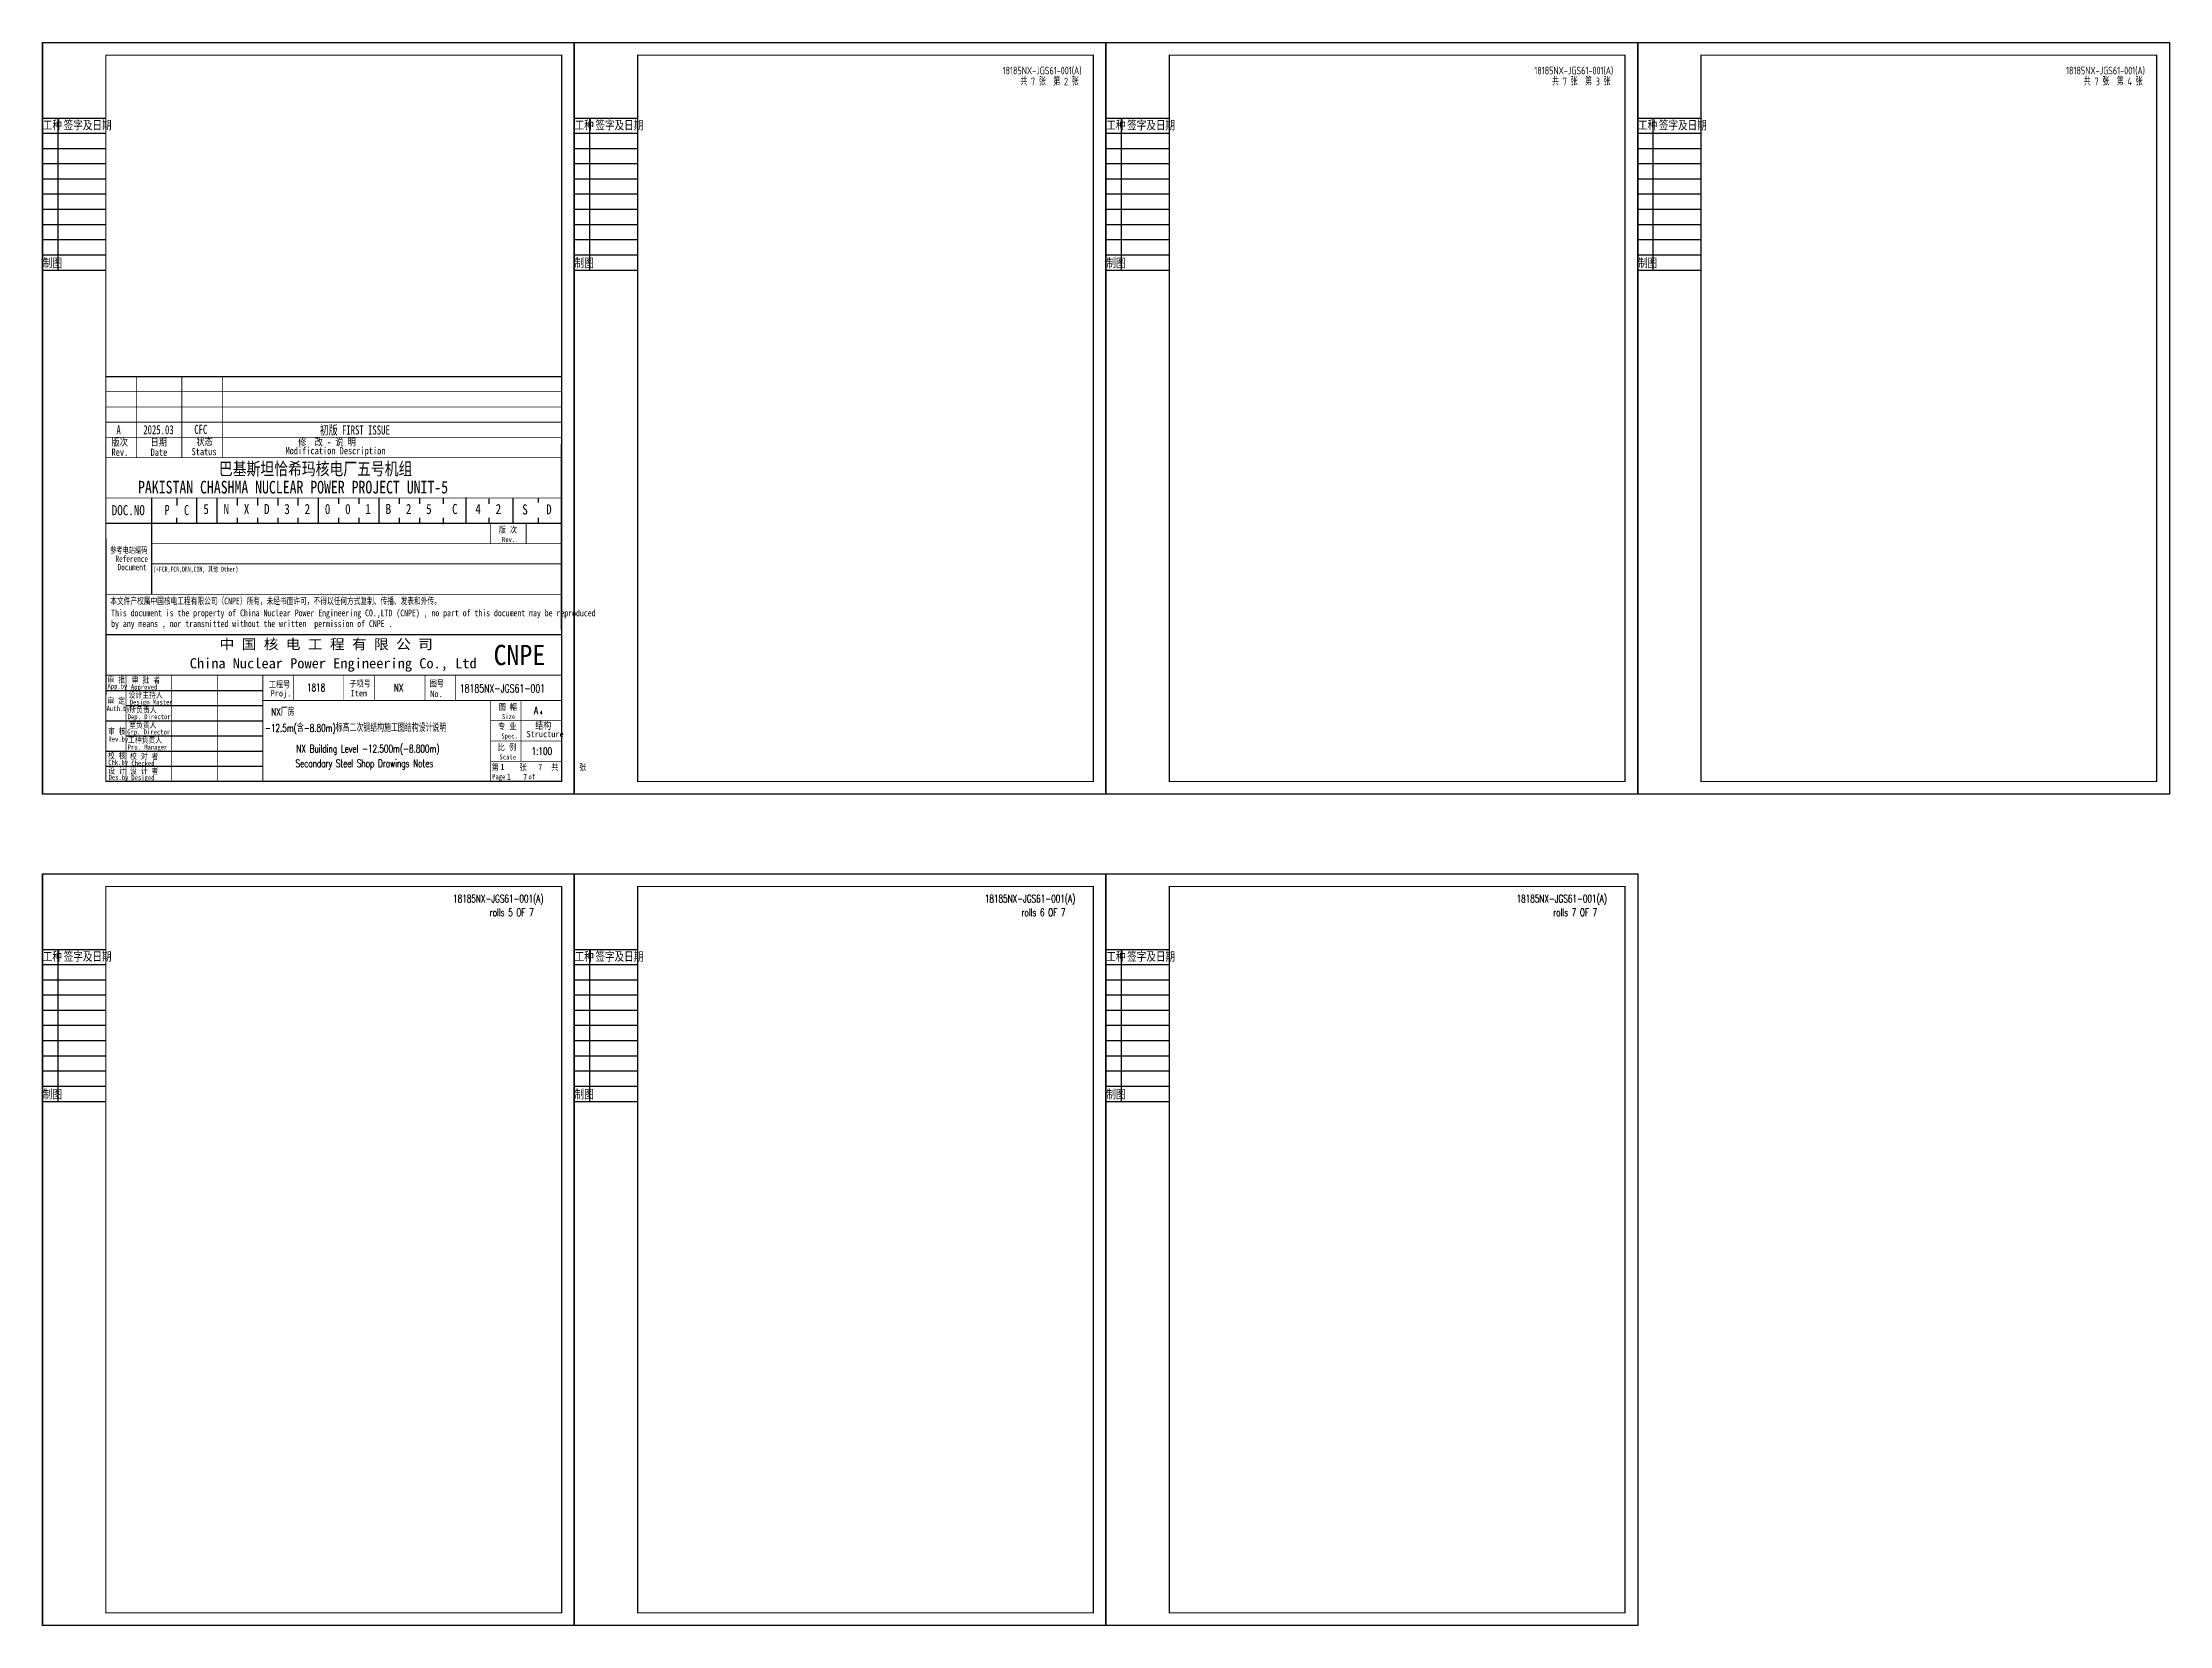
# Model space of a CAD drawing. Extents: x 8986 to 134227, y 7133 to 940687.
# Drawn here: x 9241 to 93241, y 878138 to 940687 of the extents above; entities that cross this region are included whole.
import ezdxf
from ezdxf.enums import TextEntityAlignment as Align

# ---------------------------------------------------------------- set-up
doc = ezdxf.new("R2010")
doc.units = 0
doc.linetypes.add('CONTINOUS', pattern=[0])
doc.layers.get('0').update_dxf_attribs({"linetype": 'CONTINUOUS'})
for name, color, linetype in [('1', 1, 'CONTINUOUS'), ('C77(文本)', 3, 'CONTINUOUS'), ('PUB_TEXT', 7, 'CONTINUOUS'), ('TK', 7, 'CONTINUOUS'), ('ttkk', 7, 'CONTINUOUS'), ('图框', 4, 'CONTINOUS'), ('标注', 3, 'CONTINUOUS')]:
    doc.layers.add(name, color=color, linetype=linetype)
doc.styles.add('CHINESE-3', font='romand.shx', dxfattribs={"width": 0.8, "bigfont": 'ochinese.shx'})
doc.styles.add('RH', font='romans.shx', dxfattribs={"width": 0.7, "bigfont": 'hz.shx'})
doc.styles.add('ROMAND', font='romand.shx', dxfattribs={"width": 0.7, "bigfont": 'ochinese.shx'})
doc.styles.add('romans', font='romans.shx', dxfattribs={"width": 0.7, "bigfont": 'hz.shx'})
doc.styles.add('S1', font='tssdeng.shx', dxfattribs={"width": 0.7, "bigfont": 'tssdchn.shx'})
doc.styles.add('TSSD_DIMENSION', font='tssdeng.shx', dxfattribs={"width": 0.7, "bigfont": 'Hztxt.shx'})
doc.styles.add('宋体', font='', dxfattribs={"width": 0.7})
doc.styles.add('汉字', font='STFANGSO.TTF', dxfattribs={"width": 0.8, "height": 4})
doc.styles.get('宋体').set_extended_font_data('SimSun')

msp = doc.modelspace()

# ---------------------------------------------------------------- texts
at = {"width": 0.7}
for s, style, p in [('18185NX-JGS61-001(A)', 'TSSD_DIMENSION', (47158, 939430)), ('18185NX-JGS61-001(A)', 'TSSD_DIMENSION', (68158, 939430)), ('18185NX-JGS61-001(A)', 'TSSD_DIMENSION', (89158, 939430)), ('18185NX-JGS61-001(A)', 'romans', (25456, 906708)), ('rolls 5 OF 7', 'romans', (26903, 906165)), ('18185NX-JGS61-001(A)', 'romans', (46456, 906708)), ('rolls 6 OF 7', 'romans', (47903, 906165)), ('18185NX-JGS61-001(A)', 'romans', (67456, 906708)), ('rolls 7 OF 7', 'romans', (68903, 906165))]:
    msp.add_text(s, height=300, dxfattribs=dict(at, style=style)).set_placement(p)
at = {"color": 4, "linetype": 'Continuous', "style": '宋体', "width": 0.8}
for s, p in [('巴基斯坦恰希玛核电厂五号机组', (16208, 923593)), ('PAKISTAN CHASHMA NUCLEAR POWER PROJECT UNIT-5', (13013, 922868))]:
    msp.add_text(s, height=500, dxfattribs=at).set_placement(p)
for s, p in [('5', (15591, 921934)), ('N', (16391, 921934)), ('X', (17191, 921934)), ('D', (17991, 921934)), ('3', (18791, 921934)), ('2', (19591, 921934)), ('0', (20391, 921934)), ('B', (22791, 921934)), ('2', (23591, 921934)), ('5', (24391, 921934)), ('C', (25416, 921934)), ('4', (26335, 921934)), ('2', (27135, 921934)), ('S', (28187, 921917)), ('D', (29131, 921917))]:
    msp.add_text(s, height=400, dxfattribs=at).set_placement(p, align=Align.BOTTOM_LEFT)
at = {"color": 2, "linetype": 'Continuous', "style": '宋体', "width": 0.8}
for s, p in [('0', (21191, 921934)), ('1', (21991, 921934))]:
    msp.add_text(s, height=400, dxfattribs=at).set_placement(p, align=Align.BOTTOM_LEFT)
at = {"color": 4, "linetype": 'Continuous', "char_height": 400, "attachment_point": 5, "style": '宋体'}
for s, width, insert in [('P', 577.48, (14162, 922215)), ('C', 676.01, (14928, 922208))]:
    msp.add_mtext_dynamic_manual_height_columns(s, width=width, gutter_width=100, heights=[0], dxfattribs=dict(at, insert=insert))
at = {"layer": '1', "color": 4}
for s, height, style, width, p in [('版次', 288, '汉字', 0.8, (11967, 924752)), ('A', 360, '宋体', 0.7, (12160, 925199)), ('2025.03', 360, '宋体', 0.7, (13220, 925208)), ('日期 ', 288, '汉字', 0.8, (13511, 924752)), ('CFC', 360, '宋体', 0.7, (15234, 925221)), ('状态', 288, '汉字', 0.8, (15320, 924774)), ('修  改 - 说 明', 288, '汉字', 0.8, (19337, 924758)), ('初版 FIRST ISSUE', 360, '宋体', 0.7, (20192, 925195)), ('Rev.', 288, '汉字', 0.8, (11967, 924356)), ('Date', 288, '汉字', 0.8, (13511, 924350)), ('Status', 288, '汉字', 0.8, (15128, 924378)), ('Modification Description', 288, '汉字', 0.8, (18836, 924415)), ('DOC.NO', 400, '宋体', 0.8, (11976, 922008)), ('版 次', 250, '汉字', 0.8, (27261, 921313)), ('Rev.', 200, '汉字', 0.8, (27386, 920953)), ('审 批', 240, '汉字', 0.8, (11806, 915388)), ('审 批 者', 240, '汉字', 0.8, (12763, 915380)), ('App.by', 200, '汉字', 0.8, (11808, 915154)), ('审 定', 240, '汉字', 0.8, (11802, 914558)), ('设计主持人', 240, '汉字', 0.8, (12640, 914790)), ('Approved', 200, '汉字', 0.8, (12731, 915120)), ('Proj.', 250, '汉字', 0.8, (18251, 914847)), ('Item', 250, '汉字', 0.8, (21408, 914851)), ('No.', 250, '汉字', 0.8, (24556, 914823)), ('Auth.by', 200, '汉字', 0.8, (11774, 914270)), ('Dep. Director', 200, '汉字', 0.8, (12603, 913947)), ('所负责人', 240, '汉字', 0.8, (12672, 914204)), ('Design Master', 200, '汉字', 0.8, (12684, 914523)), ('图 幅', 250, '汉字', 0.8, (27261, 914313)), ('Size', 200, '汉字', 0.8, (27386, 913953)), ('审 核', 240, '汉字', 0.8, (11825, 913352)), ('Rev.by', 200, '汉字', 0.8, (11842, 913064)), ('Grp. Director', 200, '汉字', 0.8, (12584, 913344)), ('工种负责人', 240, '汉字', 0.8, (12618, 913011)), ('室负责人', 240, '汉字', 0.8, (12662, 913601)), ('专 业', 250, '汉字', 0.8, (27233, 913545)), ('Spec.', 200, '汉字', 0.8, (27359, 913185)), ('Structure', 250, '汉字', 0.8, (28356, 913237)), ('校 核', 240, '汉字', 0.8, (11826, 912389)), ('Chk.by', 200, '汉字', 0.8, (11835, 912145)), ('Pro. Manager', 200, '汉字', 0.8, (12604, 912745)), ('校 对 者', 240, '汉字', 0.8, (12694, 912366)), ('Checked', 200, '汉字', 0.8, (12751, 912108)), ('比 例', 250, '汉字', 0.8, (27220, 912716)), ('Scale', 200, '汉字', 0.8, (27288, 912356)), ('设 计', 240, '汉字', 0.8, (11834, 911796)), ('Des.by', 200, '汉字', 0.8, (11850, 911551)), ('设 计 者', 240, '汉字', 0.8, (12694, 911781)), ('Desiged', 200, '汉字', 0.8, (12747, 911539)), ('第     张      共     张', 250, '汉字', 0.8, (26980, 911931)), ('Page       of  ', 200, '汉字', 0.8, (26996, 911576)), ('1', 250, '汉字', 0.8, (27320, 911942)), ('1', 250, '汉字', 0.8, (27581, 911552)), ('7', 250, '汉字', 0.8, (28218, 911542)), ('7', 250, '汉字', 0.8, (28815, 911927))]:
    msp.add_text(s, height=height, dxfattribs=dict(at, style=style, width=width)).set_placement(p)
at = {"layer": '1', "color": 4, "ltscale": 0.8}
for s, height, style, width, p in [('参考电站编码', 250, '宋体', 0.7, (11911, 920507)), ('Reference', 250, '宋体', 0.7, (12122, 920162)), ('Document', 250, '宋体', 0.7, (12206, 919832)), ('(+FCR,FCN,DEN,CIN, 其他 Other)', 200, '宋体', 0.7, (13608, 919776)), ('本文件产权属中国核电工程有限公司（CNPE）所有，未经书面许可，不得以任何方式复制、传播、发表和外传。', 270, '宋体', 0.7, (11918, 918487)), ('This document is the property of China Nuclear Power Engineering CO.,LTD (CNPE) , no part of this document may be reproduced ', 270, '宋体', 0.7, (11950, 918012)), ('by any means , nor transmitted without the written  permission of CNPE .', 270, '宋体', 0.7, (11950, 917588)), ('工程号', 250, '汉字', 0.8, (18183, 915199)), ('子项号', 250, '汉字', 0.8, (21363, 915231)), ('图号', 250, '汉字', 0.8, (24534, 915238))]:
    msp.add_text(s, height=height, dxfattribs=dict(at, style=style, width=width)).set_placement(p)
at = {"layer": '1', "color": 4, "style": '宋体'}
for s, width, p, p2 in [('中 国 核 电 工 程 有 限 公 司', 1.015354, (16233, 916713), (24656, 916713)), ('China Nuclear Power Engineering Co., Ltd', 0.990448, (15054, 915958), (26386, 915958))]:
    msp.add_text(s, height=400, dxfattribs=dict(at, width=width)).set_placement(p, p2, align=Align.FIT)
at = {"layer": 'C77(文本)', "color": 7, "linetype": 'Continuous', "ltscale": 5, "style": 'S1', "width": 0.7}
for s, p in [('共 7 张  第 2 张', (47858, 938994)), ('共 7 张  第 3 张', (68858, 938994)), ('共 7 张  第 4 张', (89858, 938994))]:
    msp.add_text(s, height=300, dxfattribs=at).set_placement(p)
at = {"layer": 'PUB_TEXT', "color": 4, "style": '宋体', "width": 0.891618}
msp.add_text('CNPE', height=800, dxfattribs=at).set_placement((27055, 916085), (29096, 916085), align=Align.FIT)
at = {"layer": 'TK', "color": 4}
for s, style, width, p in [('1818', 'ROMAND', 0.7, (19685, 915049)), ('NX', 'ROMAND', 0.7, (23115, 915049)), ('结构', 'CHINESE-3', 0.8, (28705, 913530))]:
    msp.add_text(s, height=300, dxfattribs=dict(at, style=style, width=width)).set_placement(p)
at = {"layer": 'TK', "color": 2, "width": 0.7}
for s, height, style, p in [('NX厂房', 300, 'RH', (18273, 914089)), ('4', 133, 'ROMAND', (28888, 914141)), ('Secondary Steel Shop Drawings Notes', 300, 'RH', (19233, 912055)), ('NX Building Level -12.500m(-8.800m)', 300, 'RH', (19268, 912634))]:
    msp.add_text(s, height=height, dxfattribs=dict(at, style=style)).set_placement(p)
at = {"layer": 'TK', "style": 'ROMAND', "width": 0.7}
for s, p in [('A ', (28655, 914144)), ('1:100', (28556, 912534))]:
    msp.add_text(s, height=300, dxfattribs=at).set_placement(p)
at = {"layer": 'TK', "color": 3, "style": 'RH', "width": 0.7}
msp.add_text('-12.5m(含-8.80m)标高二次钢结构施工图结构设计说明', height=300, dxfattribs=at).set_placement((18026, 913453))
at = {"layer": '标注', "color": 4, "ltscale": 0.001, "style": 'ROMAND', "width": 0.7}
msp.add_text('18185NX-JGS61-001', height=320, dxfattribs=at).set_placement((25720, 915006))

# ---------------------------------------------------------------- blocks, each defined once
blk = doc.blocks.new('A$C60FE1D64')
at = {"layer": 'TK', "ltscale": 10}
for p, q in [((1250, 3000), (0, 3000)), ((300, 3000), (300, 0)), ((1250, 2700), (0, 2700)), ((1250, 2400), (0, 2400)), ((1250, 2100), (0, 2100)), ((1250, 1800), (0, 1800)), ((1250, 1500), (0, 1500)), ((1250, 1200), (0, 1200)), ((1250, 900), (0, 900)), ((1250, 600), (0, 600)), ((1250, 300), (0, 300)), ((0, 0), (1250, 0))]:
    blk.add_line(p, q, dxfattribs=at)
at = {"layer": 'TK', "ltscale": 10, "style": 'TSSD_DIMENSION', "width": 0.7}
for s, p in [('工种', (7, 2762)), ('签字及日期', (418, 2762)), ('制图', (7, 40))]:
    blk.add_text(s, height=200, dxfattribs=at).set_placement(p)
blk = doc.blocks.new('A$C1937165A')
at = {"ltscale": 5}
blk.add_line((0, 14850), (0, 0), dxfattribs=at)
at = {"ltscale": 10}
blk.add_line((0, 14850), (10500, 14850), dxfattribs=at)
at = {"layer": 'TK'}
blk.add_lwpolyline([(0, 14850), (10500, 14850), (10500, 0), (0, 0)], close=True, dxfattribs=at)
at = {"layer": 'TK', "const_width": 25}
blk.add_lwpolyline([(10250, 250), (10250, 14600), (1250, 14600), (1250, 250), (10250, 250)], dxfattribs=at)
at = {"layer": 'C77(文本)'}
blk.add_blockref('A$C60FE1D64', (0, 10351), dxfattribs=at)

# ---------------------------------------------------------------- linework, layer by layer
at = {"color": 4, "linetype": 'Continuous'}
msp.add_line((13541, 922687), (13541, 918887), dxfattribs=at)
at = {"color": 4}
msp.add_line((14541, 922687), (14541, 922387), dxfattribs=at)
at = {"layer": '1', "color": 4}
for p, q in [((29709, 924822), (29709, 924822)), ((29709, 924822), (29709, 924822)), ((29709, 924822), (29709, 924822)), ((29709, 924822), (29709, 924822)), ((29709, 924822), (29709, 924822)), ((29709, 924822), (29709, 924822)), ((29709, 924822), (29709, 924822)), ((29709, 924822), (29709, 924822)), ((29741, 917492), (29741, 924822)), ((29741, 917492), (29741, 924822)), ((29712, 923311), (29712, 923311)), ((29712, 923311), (29712, 923311)), ((29712, 923311), (29712, 923311)), ((29712, 923311), (29712, 923311)), ((14541, 922587), (14541, 922587)), ((15341, 921687), (15341, 922687)), ((16141, 921687), (16141, 922687)), ((16941, 922387), (16941, 922687)), ((17741, 922387), (17741, 922687)), ((18541, 922387), (18541, 922687)), ((19341, 922387), (19341, 922687)), ((20141, 921687), (20141, 922687)), ((20941, 922458), (20941, 922687)), ((21741, 922458), (21741, 922687)), ((22541, 921687), (22541, 922687)), ((23341, 922458), (23341, 922687)), ((24141, 922458), (24141, 922687)), ((25078, 922458), (25078, 922687)), ((25978, 921708), (25978, 922708)), ((26878, 922458), (26878, 922658)), ((27828, 921687), (27828, 922687)), ((28828, 922508), (28828, 922697)), ((29741, 921687), (11741, 921687)), ((14541, 921687), (14541, 921908)), ((16941, 921687), (16941, 921908)), ((17741, 921687), (17741, 921908)), ((18541, 921687), (18541, 921908)), ((19341, 921687), (19341, 921908)), ((20941, 921687), (20941, 921908)), ((21741, 921687), (21741, 921908)), ((23341, 921687), (23341, 921908)), ((24141, 921687), (24141, 921908)), ((25078, 921658), (25078, 921908)), ((26878, 921708), (26878, 921908)), ((28828, 921708), (28828, 921908)), ((11741, 915087), (17941, 915087)), ((12541, 914487), (17941, 914487)), ((11741, 913887), (17941, 913887)), ((12541, 913287), (17941, 913287)), ((11741, 912687), (17941, 912687)), ((11741, 912087), (17941, 912087)), ((29741, 911487), (11741, 911487)), ((29741, 911487), (11741, 911487)), ((29741, 911487), (11741, 911487)), ((29741, 911487), (11741, 911487)), ((29741, 911487), (11741, 911487)), ((29741, 911487), (11741, 911487))]:
    msp.add_line(p, q, dxfattribs=at)
at = {"layer": '1', "color": 4, "ltscale": 0.8}
msp.add_line((11741, 921075), (11741, 914926), dxfattribs=at)
at = {"layer": '1', "color": 4, "const_width": 50}
for points in [[(11741, 911487), (29741, 911487), (29741, 927487), (11741, 927487)], [(11741, 917287), (29741, 917287), (29741, 911487), (11741, 911487)]]:
    msp.add_lwpolyline(points, close=True, dxfattribs=at)
at = {"layer": '1', "color": 4}
for points, const_width in [([(12941, 927487), (12941, 924287)], 30), ([(14741, 927487), (14741, 924287)], 30), ([(16341, 927487), (16341, 924287)], 30), ([(11741, 926887), (29741, 926887)], 30), ([(11741, 926287), (29741, 926287)], 30), ([(11741, 925687), (29741, 925687)], 30), ([(11741, 925087), (29741, 925087)], 30), ([(11741, 924287), (29741, 924287)], 30), ([(11741, 922687), (29741, 922687)], 30), ([(13541, 922687), (13541, 918887)], 30), ([(11741, 921687), (29741, 921687)], 30), ([(26941, 921687), (26941, 920887)], 30), ([(28341, 921687), (28341, 920887)], 30), ([(13541, 920887), (29741, 920887)], 30), ([(13541, 920087), (29741, 920087)], 30), ([(11741, 918887), (29741, 918887)], 30), ([(11741, 915687), (29741, 915687)], 30), ([(12541, 915687), (12541, 911487)], 30), ([(12541, 915687), (12541, 911487)], 30), ([(14341, 915687), (14341, 911487)], 30), ([(16141, 915687), (16141, 911487)], 30), ([(17941, 915687), (17941, 911487)], 30), ([(19141, 915687), (19141, 914687)], 25), ([(21141, 915687), (21141, 914687)], 25), ([(22341, 915687), (22341, 914687)], 25), ([(24341, 915687), (24341, 914687)], 25), ([(25541, 915687), (25541, 914687)], 25), ([(17941, 914687), (29741, 914687)], 30), ([(26941, 914687), (26941, 911487)], 30), ([(28141, 914687), (28141, 912287)], 25), ([(29741, 913887), (26941, 913887)], 25), ([(29741, 913087), (26941, 913087)], 25), ([(29741, 912287), (26941, 912287)], 25)]:
    msp.add_lwpolyline(points, dxfattribs=dict(at, const_width=const_width))
at = {"layer": 'ttkk'}
for points in [[(9241, 940687), (30241, 940687), (30241, 910987), (9241, 910987)], [(30241, 940687), (51241, 940687), (51241, 910987), (30241, 910987)], [(51241, 940687), (72241, 940687), (72241, 910987), (51241, 910987)], [(72241, 940687), (93241, 940687), (93241, 910987), (72241, 910987)], [(9241, 907838), (30241, 907838), (30241, 878138), (9241, 878138)], [(30241, 907838), (51241, 907838), (51241, 878138), (30241, 878138)], [(51241, 907838), (72241, 907838), (72241, 878138), (51241, 878138)]]:
    msp.add_lwpolyline(points, close=True, dxfattribs=at)
at = {"layer": '图框', "color": 4}
msp.add_line((29741, 911487), (11741, 911487), dxfattribs=at)
msp.add_line((29741, 911487), (11741, 911487), dxfattribs=at)
msp.add_line((29741, 911487), (11741, 911487), dxfattribs=at)
msp.add_line((29741, 911487), (11741, 911487), dxfattribs=at)

# ---------------------------------------------------------------- block references
at = {"layer": 'C77(文本)', "xscale": 2, "yscale": 2, "zscale": 2}
for p in [(9241, 910987), (30241, 910987), (51241, 910987), (72241, 910987), (9241, 878138), (30241, 878138), (51241, 878138)]:
    msp.add_blockref('A$C1937165A', p, dxfattribs=at)

msp.set_redraw_order([(e.dxf.handle, doc.entitydb.next_handle()) for e in msp.query("TEXT MTEXT ATTDEF DIMENSION ARC_DIMENSION")])  # texts and dimensions are drawn at this point

doc.saveas('drawing.dxf')
